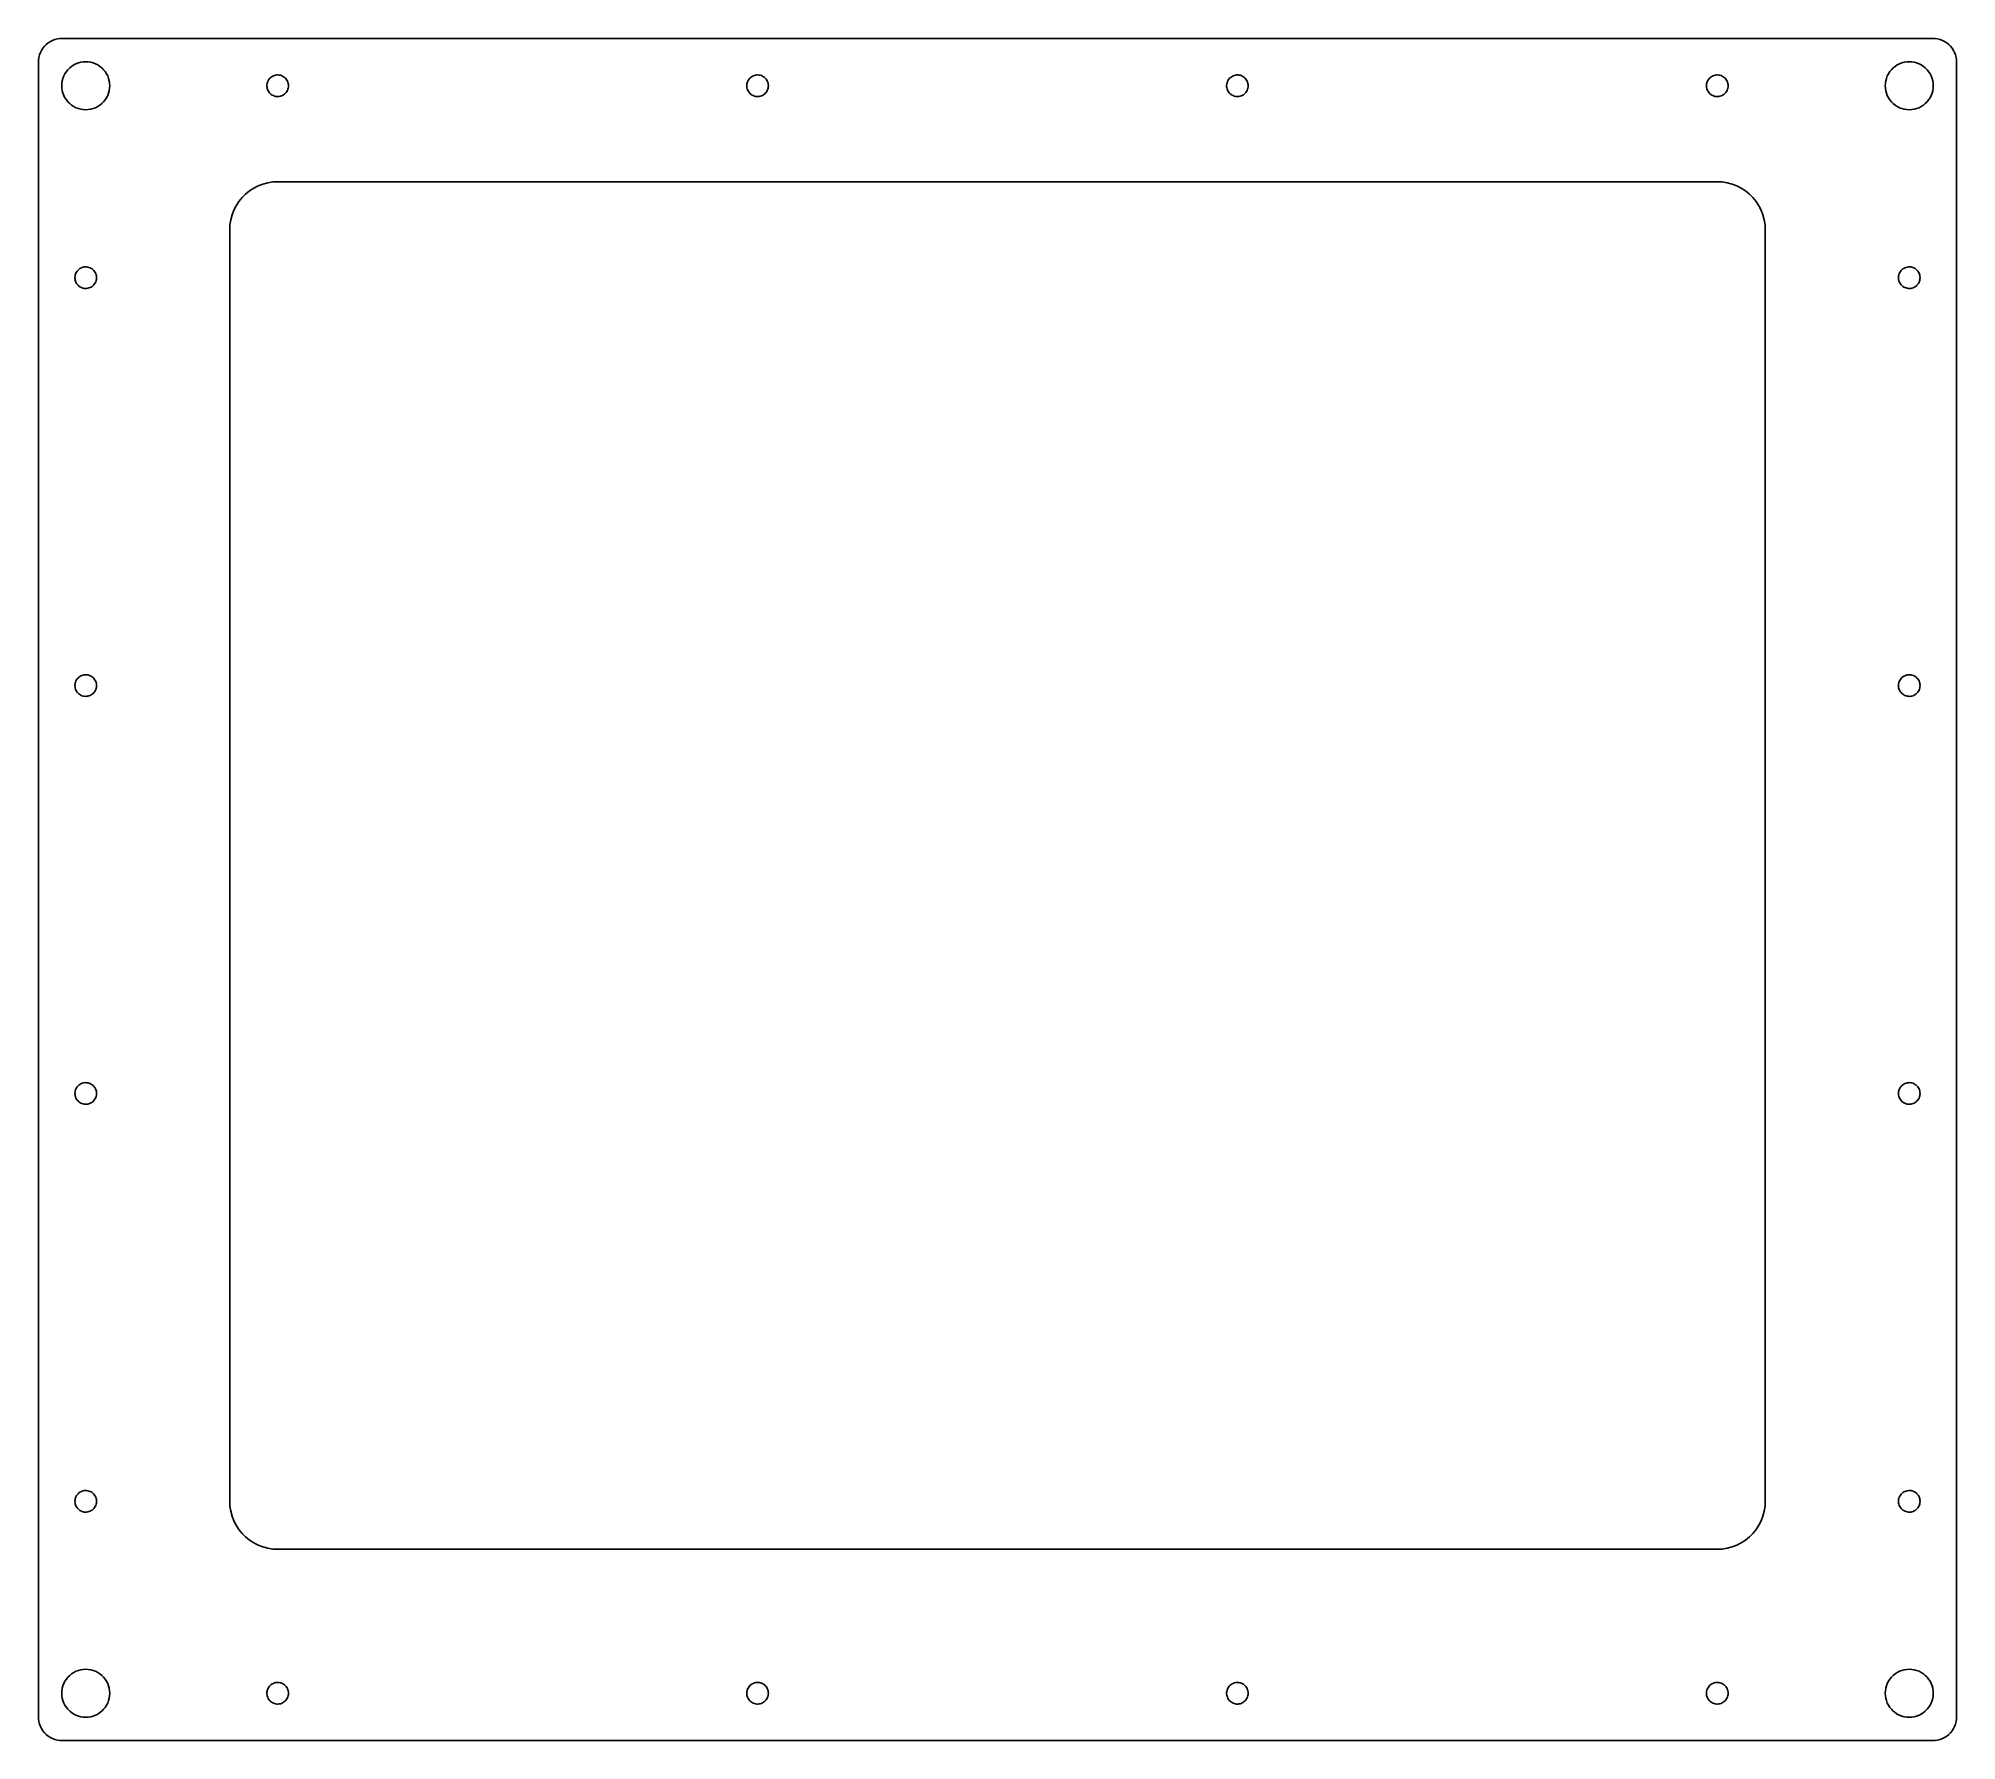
# Model space of a CAD drawing. Header units: metres. Extents: x -200 to 200, y -177 to 177.
import ezdxf

# ---------------------------------------------------------------- set-up
doc = ezdxf.new("R2010")
doc.units = ezdxf.units.M

msp = doc.modelspace()

# ---------------------------------------------------------------- linework, layer by layer
for p, q in [((-198.221, 176.091), (-198.591, 175.721)), ((-197.814, 176.42), (-198.221, 176.091)), ((-197.375, 176.705), (-197.814, 176.42)), ((-196.909, 176.943), (-197.375, 176.705)), ((-196.42, 177.13), (-196.909, 176.943)), ((-195.915, 177.266), (-196.42, 177.13)), ((-195.398, 177.348), (-195.915, 177.266)), ((-194.875, 177.375), (-195.398, 177.348)), ((194.875, 177.375), (-194.875, 177.375)), ((195.398, 177.348), (194.875, 177.375)), ((195.915, 177.266), (195.398, 177.348)), ((196.42, 177.13), (195.915, 177.266)), ((196.909, 176.943), (196.42, 177.13)), ((197.375, 176.705), (196.909, 176.943)), ((197.814, 176.42), (197.375, 176.705)), ((198.221, 176.091), (197.814, 176.42)), ((198.591, 175.721), (198.221, 176.091)), ((-199.848, 172.898), (-199.875, 172.375)), ((-199.875, 172.375), (-199.875, -172.375)), ((-199.766, 173.415), (-199.848, 172.898)), ((-199.63, 173.92), (-199.766, 173.415)), ((-199.443, 174.409), (-199.63, 173.92)), ((-199.205, 174.875), (-199.443, 174.409)), ((-198.92, 175.314), (-199.205, 174.875)), ((-198.591, 175.721), (-198.92, 175.314)), ((-192.5, 171.83), (-192.034, 172.068)), ((-192.034, 172.068), (-191.545, 172.255)), ((-191.545, 172.255), (-191.04, 172.391)), ((-191.04, 172.391), (-190.523, 172.473)), ((-190.523, 172.473), (-190, 172.5)), ((-190, 172.5), (-189.477, 172.473)), ((-189.477, 172.473), (-188.96, 172.391)), ((-188.96, 172.391), (-188.455, 172.255)), ((-188.455, 172.255), (-187.966, 172.068)), ((-187.966, 172.068), (-187.5, 171.83)), ((187.5, 171.83), (187.966, 172.068)), ((187.966, 172.068), (188.455, 172.255)), ((188.455, 172.255), (188.96, 172.391)), ((188.96, 172.391), (189.477, 172.473)), ((189.477, 172.473), (190, 172.5)), ((190, 172.5), (190.523, 172.473)), ((190.523, 172.473), (191.04, 172.391)), ((191.04, 172.391), (191.545, 172.255)), ((191.545, 172.255), (192.034, 172.068)), ((192.034, 172.068), (192.5, 171.83)), ((198.92, 175.314), (198.591, 175.721)), ((199.205, 174.875), (198.92, 175.314)), ((199.443, 174.409), (199.205, 174.875)), ((199.63, 173.92), (199.443, 174.409)), ((199.766, 173.415), (199.63, 173.92)), ((199.848, 172.898), (199.766, 173.415)), ((199.875, 172.375), (199.848, 172.898)), ((199.875, -172.375), (199.875, 172.375)), ((-195, 167.5), (-194.973, 168.023)), ((-194.973, 168.023), (-194.891, 168.54)), ((-194.891, 168.54), (-194.755, 169.045)), ((-194.755, 169.045), (-194.568, 169.534)), ((-194.568, 169.534), (-194.33, 170)), ((-194.33, 170), (-194.045, 170.439)), ((-194.045, 170.439), (-193.716, 170.846)), ((-193.716, 170.846), (-193.346, 171.216)), ((-193.346, 171.216), (-192.939, 171.545)), ((-192.939, 171.545), (-192.5, 171.83)), ((-187.5, 171.83), (-187.061, 171.545)), ((-187.061, 171.545), (-186.654, 171.216)), ((-186.654, 171.216), (-186.284, 170.846)), ((-186.284, 170.846), (-185.955, 170.439)), ((-185.955, 170.439), (-185.67, 170)), ((-185.67, 170), (-185.432, 169.534)), ((-185.432, 169.534), (-185.245, 169.045)), ((-185.245, 169.045), (-185.109, 168.54)), ((-185.109, 168.54), (-185.027, 168.023)), ((-185.027, 168.023), (-185, 167.5)), ((-152.219, 167.87), (-152.165, 168.112)), ((-152.165, 168.112), (-152.085, 168.347)), ((-152.085, 168.347), (-151.979, 168.571)), ((-151.979, 168.571), (-151.849, 168.782)), ((-151.849, 168.782), (-151.697, 168.978)), ((-151.697, 168.978), (-151.524, 169.155)), ((-151.524, 169.155), (-151.333, 169.313)), ((-151.333, 169.313), (-151.125, 169.449)), ((-151.125, 169.449), (-150.904, 169.56)), ((-150.904, 169.56), (-150.672, 169.647)), ((-150.672, 169.647), (-150.431, 169.708)), ((-150.431, 169.708), (-150.186, 169.742)), ((-150.186, 169.742), (-149.938, 169.749)), ((-149.938, 169.749), (-149.691, 169.729)), ((-149.691, 169.729), (-149.448, 169.681)), ((-149.448, 169.681), (-149.211, 169.607)), ((-149.211, 169.607), (-148.984, 169.508)), ((-148.984, 169.508), (-148.769, 169.384)), ((-148.769, 169.384), (-148.57, 169.237)), ((-148.57, 169.237), (-148.387, 169.069)), ((-148.387, 169.069), (-148.224, 168.882)), ((-148.224, 168.882), (-148.083, 168.678)), ((-148.083, 168.678), (-147.965, 168.46)), ((-147.965, 168.46), (-147.872, 168.231)), ((-147.872, 168.231), (-147.804, 167.992)), ((-147.804, 167.992), (-147.764, 167.748)), ((-52.2193, 167.87), (-52.1651, 168.112)), ((-52.1651, 168.112), (-52.0846, 168.347)), ((-52.0846, 168.347), (-51.9788, 168.571)), ((-51.9788, 168.571), (-51.849, 168.782)), ((-51.849, 168.782), (-51.6967, 168.978)), ((-51.6967, 168.978), (-51.5239, 169.155)), ((-51.5239, 169.155), (-51.3325, 169.313)), ((-51.3325, 169.313), (-51.125, 169.449)), ((-51.125, 169.449), (-50.9038, 169.56)), ((-50.9038, 169.56), (-50.6716, 169.647)), ((-50.6716, 169.647), (-50.4314, 169.708)), ((-50.4314, 169.708), (-50.1858, 169.742)), ((-50.1858, 169.742), (-49.938, 169.749)), ((-49.938, 169.749), (-49.6909, 169.729)), ((-49.6909, 169.729), (-49.4476, 169.681)), ((-49.4476, 169.681), (-49.2111, 169.607)), ((-49.2111, 169.607), (-48.984, 169.508)), ((-48.984, 169.508), (-48.7694, 169.384)), ((-48.7694, 169.384), (-48.5696, 169.237)), ((-48.5696, 169.237), (-48.3872, 169.069)), ((-48.3872, 169.069), (-48.2244, 168.882)), ((-48.2244, 168.882), (-48.0832, 168.678)), ((-48.0832, 168.678), (-47.9652, 168.46)), ((-47.9652, 168.46), (-47.8719, 168.231)), ((-47.8719, 168.231), (-47.8045, 167.992)), ((-47.8045, 167.992), (-47.7637, 167.748)), ((47.7807, 167.87), (47.8349, 168.112)), ((47.8349, 168.112), (47.9154, 168.347)), ((47.9154, 168.347), (48.0212, 168.571)), ((48.0212, 168.571), (48.151, 168.782)), ((48.151, 168.782), (48.3033, 168.978)), ((48.3033, 168.978), (48.4761, 169.155)), ((48.4761, 169.155), (48.6675, 169.313)), ((48.6675, 169.313), (48.875, 169.449)), ((48.875, 169.449), (49.0962, 169.56)), ((49.0962, 169.56), (49.3283, 169.647)), ((49.3283, 169.647), (49.5686, 169.708)), ((49.5686, 169.708), (49.8142, 169.742)), ((49.8142, 169.742), (50.062, 169.749)), ((50.062, 169.749), (50.309, 169.729)), ((50.309, 169.729), (50.5523, 169.681)), ((50.5523, 169.681), (50.7889, 169.607)), ((50.7889, 169.607), (51.0159, 169.508)), ((51.0159, 169.508), (51.2306, 169.384)), ((51.2306, 169.384), (51.4304, 169.237)), ((51.4304, 169.237), (51.6128, 169.069)), ((51.6128, 169.069), (51.7756, 168.882)), ((51.7756, 168.882), (51.9168, 168.678)), ((51.9168, 168.678), (52.0348, 168.46)), ((52.0348, 168.46), (52.1281, 168.231)), ((52.1281, 168.231), (52.1955, 167.992)), ((52.1955, 167.992), (52.2363, 167.748)), ((147.781, 167.87), (147.835, 168.112)), ((147.835, 168.112), (147.915, 168.347)), ((147.915, 168.347), (148.021, 168.571)), ((148.021, 168.571), (148.151, 168.782)), ((148.151, 168.782), (148.303, 168.978)), ((148.303, 168.978), (148.476, 169.155)), ((148.476, 169.155), (148.667, 169.313)), ((148.667, 169.313), (148.875, 169.449)), ((148.875, 169.449), (149.096, 169.56)), ((149.096, 169.56), (149.328, 169.647)), ((149.328, 169.647), (149.569, 169.708)), ((149.569, 169.708), (149.814, 169.742)), ((149.814, 169.742), (150.062, 169.749)), ((150.062, 169.749), (150.309, 169.729)), ((150.309, 169.729), (150.552, 169.681)), ((150.552, 169.681), (150.789, 169.607)), ((150.789, 169.607), (151.016, 169.508)), ((151.016, 169.508), (151.231, 169.384)), ((151.231, 169.384), (151.43, 169.237)), ((151.43, 169.237), (151.613, 169.069)), ((151.613, 169.069), (151.776, 168.882)), ((151.776, 168.882), (151.917, 168.678)), ((151.917, 168.678), (152.035, 168.46)), ((152.035, 168.46), (152.128, 168.231)), ((152.128, 168.231), (152.196, 167.992)), ((152.196, 167.992), (152.236, 167.748)), ((185, 167.5), (185.027, 168.023)), ((185.027, 168.023), (185.109, 168.54)), ((185.109, 168.54), (185.245, 169.045)), ((185.245, 169.045), (185.432, 169.534)), ((185.432, 169.534), (185.67, 170)), ((185.67, 170), (185.955, 170.439)), ((185.955, 170.439), (186.284, 170.846)), ((186.284, 170.846), (186.654, 171.216)), ((186.654, 171.216), (187.061, 171.545)), ((187.061, 171.545), (187.5, 171.83)), ((192.5, 171.83), (192.939, 171.545)), ((192.939, 171.545), (193.346, 171.216)), ((193.346, 171.216), (193.716, 170.846)), ((193.716, 170.846), (194.045, 170.439)), ((194.045, 170.439), (194.33, 170)), ((194.33, 170), (194.568, 169.534)), ((194.568, 169.534), (194.755, 169.045)), ((194.755, 169.045), (194.891, 168.54)), ((194.891, 168.54), (194.973, 168.023)), ((194.973, 168.023), (195, 167.5)), ((-194.973, 166.977), (-195, 167.5)), ((-194.891, 166.46), (-194.973, 166.977)), ((-194.755, 165.955), (-194.891, 166.46)), ((-194.568, 165.466), (-194.755, 165.955)), ((-194.33, 165), (-194.568, 165.466)), ((-194.045, 164.561), (-194.33, 165)), ((-193.716, 164.154), (-194.045, 164.561)), ((-193.346, 163.784), (-193.716, 164.154)), ((-186.284, 164.154), (-186.654, 163.784)), ((-185.955, 164.561), (-186.284, 164.154)), ((-185.67, 165), (-185.955, 164.561)), ((-185.432, 165.466), (-185.67, 165)), ((-185.245, 165.955), (-185.432, 165.466)), ((-185.109, 166.46), (-185.245, 165.955)), ((-185.027, 166.977), (-185.109, 166.46)), ((-185, 167.5), (-185.027, 166.977)), ((-152.247, 167.624), (-152.219, 167.87)), ((-152.247, 167.376), (-152.247, 167.624)), ((-152.219, 167.13), (-152.247, 167.376)), ((-152.165, 166.888), (-152.219, 167.13)), ((-152.085, 166.653), (-152.165, 166.888)), ((-151.979, 166.429), (-152.085, 166.653)), ((-151.849, 166.218), (-151.979, 166.429)), ((-151.697, 166.022), (-151.849, 166.218)), ((-151.524, 165.845), (-151.697, 166.022)), ((-151.333, 165.687), (-151.524, 165.845)), ((-151.125, 165.551), (-151.333, 165.687)), ((-150.904, 165.44), (-151.125, 165.551)), ((-150.672, 165.353), (-150.904, 165.44)), ((-150.431, 165.292), (-150.672, 165.353)), ((-150.186, 165.258), (-150.431, 165.292)), ((-149.938, 165.251), (-150.186, 165.258)), ((-149.691, 165.271), (-149.938, 165.251)), ((-149.448, 165.319), (-149.691, 165.271)), ((-149.211, 165.393), (-149.448, 165.319)), ((-148.984, 165.492), (-149.211, 165.393)), ((-148.769, 165.616), (-148.984, 165.492)), ((-148.57, 165.763), (-148.769, 165.616)), ((-148.387, 165.931), (-148.57, 165.763)), ((-148.224, 166.118), (-148.387, 165.931)), ((-148.083, 166.322), (-148.224, 166.118)), ((-147.965, 166.54), (-148.083, 166.322)), ((-147.872, 166.769), (-147.965, 166.54)), ((-147.804, 167.008), (-147.872, 166.769)), ((-147.764, 167.252), (-147.804, 167.008)), ((-147.764, 167.748), (-147.75, 167.5)), ((-147.75, 167.5), (-147.764, 167.252)), ((-52.2466, 167.624), (-52.2193, 167.87)), ((-52.2466, 167.376), (-52.2466, 167.624)), ((-52.2193, 167.13), (-52.2466, 167.376)), ((-52.1651, 166.888), (-52.2193, 167.13)), ((-52.0846, 166.653), (-52.1651, 166.888)), ((-51.9788, 166.429), (-52.0846, 166.653)), ((-51.849, 166.218), (-51.9788, 166.429)), ((-51.6967, 166.022), (-51.849, 166.218)), ((-51.5239, 165.845), (-51.6967, 166.022)), ((-51.3325, 165.687), (-51.5239, 165.845)), ((-51.125, 165.551), (-51.3325, 165.687)), ((-50.9038, 165.44), (-51.125, 165.551)), ((-50.6716, 165.353), (-50.9038, 165.44)), ((-50.4314, 165.292), (-50.6716, 165.353)), ((-50.1858, 165.258), (-50.4314, 165.292)), ((-49.938, 165.251), (-50.1858, 165.258)), ((-49.6909, 165.271), (-49.938, 165.251)), ((-49.4476, 165.319), (-49.6909, 165.271)), ((-49.2111, 165.393), (-49.4476, 165.319)), ((-48.984, 165.492), (-49.2111, 165.393)), ((-48.7694, 165.616), (-48.984, 165.492)), ((-48.5696, 165.763), (-48.7694, 165.616)), ((-48.3872, 165.931), (-48.5696, 165.763)), ((-48.2244, 166.118), (-48.3872, 165.931)), ((-48.0832, 166.322), (-48.2244, 166.118)), ((-47.9652, 166.54), (-48.0832, 166.322)), ((-47.8719, 166.769), (-47.9652, 166.54)), ((-47.8045, 167.008), (-47.8719, 166.769)), ((-47.7637, 167.252), (-47.8045, 167.008)), ((-47.7637, 167.748), (-47.75, 167.5)), ((-47.75, 167.5), (-47.7637, 167.252)), ((47.7534, 167.624), (47.7807, 167.87)), ((47.7534, 167.376), (47.7534, 167.624)), ((47.7807, 167.13), (47.7534, 167.376)), ((47.8349, 166.888), (47.7807, 167.13)), ((47.9154, 166.653), (47.8349, 166.888)), ((48.0212, 166.429), (47.9154, 166.653)), ((48.151, 166.218), (48.0212, 166.429)), ((48.3033, 166.022), (48.151, 166.218)), ((48.4761, 165.845), (48.3033, 166.022)), ((48.6675, 165.687), (48.4761, 165.845)), ((48.875, 165.551), (48.6675, 165.687)), ((49.0962, 165.44), (48.875, 165.551)), ((49.3283, 165.353), (49.0962, 165.44)), ((49.5686, 165.292), (49.3283, 165.353)), ((49.8142, 165.258), (49.5686, 165.292)), ((50.062, 165.251), (49.8142, 165.258)), ((50.309, 165.271), (50.062, 165.251)), ((50.5523, 165.319), (50.309, 165.271)), ((50.7889, 165.393), (50.5523, 165.319)), ((51.0159, 165.492), (50.7889, 165.393)), ((51.2306, 165.616), (51.0159, 165.492)), ((51.4304, 165.763), (51.2306, 165.616)), ((51.6128, 165.931), (51.4304, 165.763)), ((51.7756, 166.118), (51.6128, 165.931)), ((51.9168, 166.322), (51.7756, 166.118)), ((52.0348, 166.54), (51.9168, 166.322)), ((52.1281, 166.769), (52.0348, 166.54)), ((52.1955, 167.008), (52.1281, 166.769)), ((52.2363, 167.252), (52.1955, 167.008)), ((52.2363, 167.748), (52.25, 167.5)), ((52.25, 167.5), (52.2363, 167.252)), ((147.753, 167.624), (147.781, 167.87)), ((147.753, 167.376), (147.753, 167.624)), ((147.781, 167.13), (147.753, 167.376)), ((147.835, 166.888), (147.781, 167.13)), ((147.915, 166.653), (147.835, 166.888)), ((148.021, 166.429), (147.915, 166.653)), ((148.151, 166.218), (148.021, 166.429)), ((148.303, 166.022), (148.151, 166.218)), ((148.476, 165.845), (148.303, 166.022)), ((148.667, 165.687), (148.476, 165.845)), ((148.875, 165.551), (148.667, 165.687)), ((149.096, 165.44), (148.875, 165.551)), ((149.328, 165.353), (149.096, 165.44)), ((149.569, 165.292), (149.328, 165.353)), ((149.814, 165.258), (149.569, 165.292)), ((150.062, 165.251), (149.814, 165.258)), ((150.309, 165.271), (150.062, 165.251)), ((150.552, 165.319), (150.309, 165.271)), ((150.789, 165.393), (150.552, 165.319)), ((151.016, 165.492), (150.789, 165.393)), ((151.231, 165.616), (151.016, 165.492)), ((151.43, 165.763), (151.231, 165.616)), ((151.613, 165.931), (151.43, 165.763)), ((151.776, 166.118), (151.613, 165.931)), ((151.917, 166.322), (151.776, 166.118)), ((152.035, 166.54), (151.917, 166.322)), ((152.128, 166.769), (152.035, 166.54)), ((152.196, 167.008), (152.128, 166.769)), ((152.236, 167.252), (152.196, 167.008)), ((152.236, 167.748), (152.25, 167.5)), ((152.25, 167.5), (152.236, 167.252)), ((185.027, 166.977), (185, 167.5)), ((185.109, 166.46), (185.027, 166.977)), ((185.245, 165.955), (185.109, 166.46)), ((185.432, 165.466), (185.245, 165.955)), ((185.67, 165), (185.432, 165.466)), ((185.955, 164.561), (185.67, 165)), ((186.284, 164.154), (185.955, 164.561)), ((186.654, 163.784), (186.284, 164.154)), ((193.716, 164.154), (193.346, 163.784)), ((194.045, 164.561), (193.716, 164.154)), ((194.33, 165), (194.045, 164.561)), ((194.568, 165.466), (194.33, 165)), ((194.755, 165.955), (194.568, 165.466)), ((194.891, 166.46), (194.755, 165.955)), ((194.973, 166.977), (194.891, 166.46)), ((195, 167.5), (194.973, 166.977)), ((-192.939, 163.455), (-193.346, 163.784)), ((-192.5, 163.17), (-192.939, 163.455)), ((-192.034, 162.932), (-192.5, 163.17)), ((-191.545, 162.745), (-192.034, 162.932)), ((-191.04, 162.609), (-191.545, 162.745)), ((-190.523, 162.527), (-191.04, 162.609)), ((-190, 162.5), (-190.523, 162.527)), ((-189.477, 162.527), (-190, 162.5)), ((-188.96, 162.609), (-189.477, 162.527)), ((-188.455, 162.745), (-188.96, 162.609)), ((-187.966, 162.932), (-188.455, 162.745)), ((-187.5, 163.17), (-187.966, 162.932)), ((-187.061, 163.455), (-187.5, 163.17)), ((-186.654, 163.784), (-187.061, 163.455)), ((187.061, 163.455), (186.654, 163.784)), ((187.5, 163.17), (187.061, 163.455)), ((187.966, 162.932), (187.5, 163.17)), ((188.455, 162.745), (187.966, 162.932)), ((188.96, 162.609), (188.455, 162.745)), ((189.477, 162.527), (188.96, 162.609)), ((190, 162.5), (189.477, 162.527)), ((190.523, 162.527), (190, 162.5)), ((191.04, 162.609), (190.523, 162.527)), ((191.545, 162.745), (191.04, 162.609)), ((192.034, 162.932), (191.545, 162.745)), ((192.5, 163.17), (192.034, 162.932)), ((192.939, 163.455), (192.5, 163.17)), ((193.346, 163.784), (192.939, 163.455)), ((-158.09, 143.378), (-157.431, 144.191)), ((-157.431, 144.191), (-156.691, 144.931)), ((-156.691, 144.931), (-155.878, 145.59)), ((-155.878, 145.59), (-155, 146.16)), ((-155, 146.16), (-154.067, 146.635)), ((-154.067, 146.635), (-153.09, 147.011)), ((-153.09, 147.011), (-152.079, 147.281)), ((-152.079, 147.281), (-151.045, 147.445)), ((-151.045, 147.445), (-150, 147.5)), ((-150, 147.5), (150, 147.5)), ((150, 147.5), (151.045, 147.445)), ((151.045, 147.445), (152.079, 147.281)), ((152.079, 147.281), (153.09, 147.011)), ((153.09, 147.011), (154.067, 146.635)), ((154.067, 146.635), (155, 146.16)), ((155, 146.16), (155.878, 145.59)), ((155.878, 145.59), (156.691, 144.931)), ((156.691, 144.931), (157.431, 144.191)), ((157.431, 144.191), (158.09, 143.378)), ((-159.781, 139.579), (-159.511, 140.59)), ((-159.511, 140.59), (-159.135, 141.567)), ((-159.135, 141.567), (-158.66, 142.5)), ((-158.66, 142.5), (-158.09, 143.378)), ((158.09, 143.378), (158.66, 142.5)), ((158.66, 142.5), (159.135, 141.567)), ((159.135, 141.567), (159.511, 140.59)), ((159.511, 140.59), (159.781, 139.579)), ((-160, 137.5), (-159.945, 138.545)), ((-160, -127.5), (-160, 137.5)), ((-159.945, 138.545), (-159.781, 139.579)), ((159.781, 139.579), (159.945, 138.545)), ((159.945, 138.545), (160, 137.5)), ((160, 137.5), (160, -127.5)), ((-192.236, 127.748), (-192.196, 127.992)), ((-192.196, 127.992), (-192.128, 128.231)), ((-192.128, 128.231), (-192.035, 128.46)), ((-192.035, 128.46), (-191.917, 128.678)), ((-191.917, 128.678), (-191.776, 128.882)), ((-191.776, 128.882), (-191.613, 129.069)), ((-191.613, 129.069), (-191.43, 129.237)), ((-191.43, 129.237), (-191.231, 129.384)), ((-191.231, 129.384), (-191.016, 129.508)), ((-191.016, 129.508), (-190.789, 129.607)), ((-190.789, 129.607), (-190.552, 129.681)), ((-190.552, 129.681), (-190.309, 129.729)), ((-190.309, 129.729), (-190.062, 129.749)), ((-190.062, 129.749), (-189.814, 129.742)), ((-189.814, 129.742), (-189.569, 129.708)), ((-189.569, 129.708), (-189.328, 129.647)), ((-189.328, 129.647), (-189.096, 129.56)), ((-189.096, 129.56), (-188.875, 129.449)), ((-188.875, 129.449), (-188.667, 129.313)), ((-188.667, 129.313), (-188.476, 129.155)), ((-188.476, 129.155), (-188.303, 128.978)), ((-188.303, 128.978), (-188.151, 128.782)), ((-188.151, 128.782), (-188.021, 128.571)), ((-188.021, 128.571), (-187.915, 128.347)), ((-187.915, 128.347), (-187.835, 128.112)), ((-187.835, 128.112), (-187.781, 127.87)), ((187.781, 127.87), (187.835, 128.112)), ((187.835, 128.112), (187.915, 128.347)), ((187.915, 128.347), (188.021, 128.571)), ((188.021, 128.571), (188.151, 128.782)), ((188.151, 128.782), (188.303, 128.978)), ((188.303, 128.978), (188.476, 129.155)), ((188.476, 129.155), (188.667, 129.313)), ((188.667, 129.313), (188.875, 129.449)), ((188.875, 129.449), (189.096, 129.56)), ((189.096, 129.56), (189.328, 129.647)), ((189.328, 129.647), (189.569, 129.708)), ((189.569, 129.708), (189.814, 129.742)), ((189.814, 129.742), (190.062, 129.749)), ((190.062, 129.749), (190.309, 129.729)), ((190.309, 129.729), (190.552, 129.681)), ((190.552, 129.681), (190.789, 129.607)), ((190.789, 129.607), (191.016, 129.508)), ((191.016, 129.508), (191.231, 129.384)), ((191.231, 129.384), (191.43, 129.237)), ((191.43, 129.237), (191.613, 129.069)), ((191.613, 129.069), (191.776, 128.882)), ((191.776, 128.882), (191.917, 128.678)), ((191.917, 128.678), (192.035, 128.46)), ((192.035, 128.46), (192.128, 128.231)), ((192.128, 128.231), (192.196, 127.992)), ((192.196, 127.992), (192.236, 127.748)), ((-192.25, 127.5), (-192.236, 127.748)), ((-192.236, 127.252), (-192.25, 127.5)), ((-192.196, 127.008), (-192.236, 127.252)), ((-192.128, 126.769), (-192.196, 127.008)), ((-192.035, 126.54), (-192.128, 126.769)), ((-191.917, 126.322), (-192.035, 126.54)), ((-191.776, 126.118), (-191.917, 126.322)), ((-191.613, 125.931), (-191.776, 126.118)), ((-191.43, 125.763), (-191.613, 125.931)), ((-191.231, 125.616), (-191.43, 125.763)), ((-191.016, 125.492), (-191.231, 125.616)), ((-190.789, 125.393), (-191.016, 125.492)), ((-190.552, 125.319), (-190.789, 125.393)), ((-190.309, 125.271), (-190.552, 125.319)), ((-190.062, 125.251), (-190.309, 125.271)), ((-189.814, 125.258), (-190.062, 125.251)), ((-189.569, 125.292), (-189.814, 125.258)), ((-189.328, 125.353), (-189.569, 125.292)), ((-189.096, 125.439), (-189.328, 125.353)), ((-188.875, 125.551), (-189.096, 125.439)), ((-188.667, 125.687), (-188.875, 125.551)), ((-188.476, 125.845), (-188.667, 125.687)), ((-188.303, 126.022), (-188.476, 125.845)), ((-188.151, 126.218), (-188.303, 126.022)), ((-188.021, 126.429), (-188.151, 126.218)), ((-187.915, 126.653), (-188.021, 126.429)), ((-187.835, 126.888), (-187.915, 126.653)), ((-187.781, 127.13), (-187.835, 126.888)), ((-187.781, 127.87), (-187.753, 127.624)), ((-187.753, 127.376), (-187.781, 127.13)), ((-187.753, 127.624), (-187.753, 127.376)), ((187.753, 127.624), (187.781, 127.87)), ((187.753, 127.376), (187.753, 127.624)), ((187.781, 127.13), (187.753, 127.376)), ((187.835, 126.888), (187.781, 127.13)), ((187.915, 126.653), (187.835, 126.888)), ((188.021, 126.429), (187.915, 126.653)), ((188.151, 126.218), (188.021, 126.429)), ((188.303, 126.022), (188.151, 126.218)), ((188.476, 125.845), (188.303, 126.022)), ((188.667, 125.687), (188.476, 125.845)), ((188.875, 125.551), (188.667, 125.687)), ((189.096, 125.439), (188.875, 125.551)), ((189.328, 125.353), (189.096, 125.439)), ((189.569, 125.292), (189.328, 125.353)), ((189.814, 125.258), (189.569, 125.292)), ((190.062, 125.251), (189.814, 125.258)), ((190.309, 125.271), (190.062, 125.251)), ((190.552, 125.319), (190.309, 125.271)), ((190.789, 125.393), (190.552, 125.319)), ((191.016, 125.492), (190.789, 125.393)), ((191.231, 125.616), (191.016, 125.492)), ((191.43, 125.763), (191.231, 125.616)), ((191.613, 125.931), (191.43, 125.763)), ((191.776, 126.118), (191.613, 125.931)), ((191.917, 126.322), (191.776, 126.118)), ((192.035, 126.54), (191.917, 126.322)), ((192.128, 126.769), (192.035, 126.54)), ((192.196, 127.008), (192.128, 126.769)), ((192.236, 127.252), (192.196, 127.008)), ((192.236, 127.748), (192.25, 127.5)), ((192.25, 127.5), (192.236, 127.252)), ((-191.776, 43.882), (-191.613, 44.0689)), ((-191.613, 44.0689), (-191.43, 44.2368)), ((-191.43, 44.2368), (-191.231, 44.3836)), ((-191.231, 44.3836), (-191.016, 44.5076)), ((-191.016, 44.5076), (-190.789, 44.6071)), ((-190.789, 44.6071), (-190.552, 44.6812)), ((-190.552, 44.6812), (-190.309, 44.7287)), ((-190.309, 44.7287), (-190.062, 44.7491)), ((-190.062, 44.7491), (-189.814, 44.7423)), ((-189.814, 44.7423), (-189.569, 44.7083)), ((-189.569, 44.7083), (-189.328, 44.6474)), ((-189.328, 44.6474), (-189.096, 44.5605)), ((-189.096, 44.5605), (-188.875, 44.4485)), ((-188.875, 44.4485), (-188.667, 44.313)), ((-188.667, 44.313), (-188.476, 44.1554)), ((-188.476, 44.1554), (-188.303, 43.9777)), ((-188.303, 43.9777), (-188.151, 43.7821)), ((188.151, 43.7821), (188.303, 43.9777)), ((188.303, 43.9777), (188.476, 44.1554)), ((188.476, 44.1554), (188.667, 44.313)), ((188.667, 44.313), (188.875, 44.4485)), ((188.875, 44.4485), (189.096, 44.5605)), ((189.096, 44.5605), (189.328, 44.6474)), ((189.328, 44.6474), (189.569, 44.7083)), ((189.569, 44.7083), (189.814, 44.7423)), ((189.814, 44.7423), (190.062, 44.7491)), ((190.062, 44.7491), (190.309, 44.7287)), ((190.309, 44.7287), (190.552, 44.6812)), ((190.552, 44.6812), (190.789, 44.6071)), ((190.789, 44.6071), (191.016, 44.5076)), ((191.016, 44.5076), (191.231, 44.3836)), ((191.231, 44.3836), (191.43, 44.2368)), ((191.43, 44.2368), (191.613, 44.0689)), ((191.613, 44.0689), (191.776, 43.882)), ((-192.25, 42.5), (-192.236, 42.7475)), ((-192.236, 42.2525), (-192.25, 42.5)), ((-192.236, 42.7475), (-192.196, 42.992)), ((-192.196, 42.008), (-192.236, 42.2525)), ((-192.196, 42.992), (-192.128, 43.2306)), ((-192.128, 41.7694), (-192.196, 42.008)), ((-192.128, 43.2306), (-192.035, 43.4602)), ((-192.035, 41.5397), (-192.128, 41.7694)), ((-192.035, 43.4602), (-191.917, 43.6783)), ((-191.917, 41.3217), (-192.035, 41.5397)), ((-191.917, 43.6783), (-191.776, 43.882)), ((-191.776, 41.118), (-191.917, 41.3217)), ((-191.613, 40.9311), (-191.776, 41.118)), ((-191.43, 40.7632), (-191.613, 40.9311)), ((-191.231, 40.6164), (-191.43, 40.7632)), ((-191.016, 40.4924), (-191.231, 40.6164)), ((-190.789, 40.3928), (-191.016, 40.4924)), ((-190.552, 40.3188), (-190.789, 40.3928)), ((-190.309, 40.2713), (-190.552, 40.3188)), ((-190.062, 40.2509), (-190.309, 40.2713)), ((-189.814, 40.2577), (-190.062, 40.2509)), ((-189.569, 40.2917), (-189.814, 40.2577)), ((-189.328, 40.3526), (-189.569, 40.2917)), ((-189.096, 40.4395), (-189.328, 40.3526)), ((-188.875, 40.5514), (-189.096, 40.4395)), ((-188.667, 40.687), (-188.875, 40.5514)), ((-188.476, 40.8446), (-188.667, 40.687)), ((-188.303, 41.0223), (-188.476, 40.8446)), ((-188.151, 41.2179), (-188.303, 41.0223)), ((-188.151, 43.7821), (-188.021, 43.5709)), ((-188.021, 41.4291), (-188.151, 41.2179)), ((-188.021, 43.5709), (-187.915, 43.3467)), ((-187.915, 41.6533), (-188.021, 41.4291)), ((-187.915, 43.3467), (-187.835, 43.1122)), ((-187.835, 41.8878), (-187.915, 41.6533)), ((-187.835, 43.1122), (-187.781, 42.8703)), ((-187.781, 42.1297), (-187.835, 41.8878)), ((-187.781, 42.8703), (-187.753, 42.6239)), ((-187.753, 42.3761), (-187.781, 42.1297)), ((-187.753, 42.6239), (-187.753, 42.3761)), ((187.753, 42.6239), (187.781, 42.8703)), ((187.753, 42.3761), (187.753, 42.6239)), ((187.781, 42.1297), (187.753, 42.3761)), ((187.781, 42.8703), (187.835, 43.1122)), ((187.835, 41.8878), (187.781, 42.1297)), ((187.835, 43.1122), (187.915, 43.3467)), ((187.915, 41.6533), (187.835, 41.8878)), ((187.915, 43.3467), (188.021, 43.5709)), ((188.021, 41.4291), (187.915, 41.6533)), ((188.021, 43.5709), (188.151, 43.7821)), ((188.151, 41.2179), (188.021, 41.4291)), ((188.303, 41.0223), (188.151, 41.2179)), ((188.476, 40.8446), (188.303, 41.0223)), ((188.667, 40.687), (188.476, 40.8446)), ((188.875, 40.5514), (188.667, 40.687)), ((189.096, 40.4395), (188.875, 40.5514)), ((189.328, 40.3526), (189.096, 40.4395)), ((189.569, 40.2917), (189.328, 40.3526)), ((189.814, 40.2577), (189.569, 40.2917)), ((190.062, 40.2509), (189.814, 40.2577)), ((190.309, 40.2713), (190.062, 40.2509)), ((190.552, 40.3188), (190.309, 40.2713)), ((190.789, 40.3928), (190.552, 40.3188)), ((191.016, 40.4924), (190.789, 40.3928)), ((191.231, 40.6164), (191.016, 40.4924)), ((191.43, 40.7632), (191.231, 40.6164)), ((191.613, 40.9311), (191.43, 40.7632)), ((191.776, 41.118), (191.613, 40.9311)), ((191.776, 43.882), (191.917, 43.6783)), ((191.917, 41.3217), (191.776, 41.118)), ((191.917, 43.6783), (192.035, 43.4602)), ((192.035, 41.5397), (191.917, 41.3217)), ((192.035, 43.4602), (192.128, 43.2306)), ((192.128, 41.7694), (192.035, 41.5397)), ((192.128, 43.2306), (192.196, 42.992)), ((192.196, 42.008), (192.128, 41.7694)), ((192.196, 42.992), (192.236, 42.7475)), ((192.236, 42.2525), (192.196, 42.008)), ((192.236, 42.7475), (192.25, 42.5)), ((192.25, 42.5), (192.236, 42.2525)), ((-192.25, -42.5), (-192.236, -42.2525)), ((-192.236, -42.7475), (-192.25, -42.5)), ((-192.236, -42.2525), (-192.196, -42.008)), ((-192.196, -42.992), (-192.236, -42.7475)), ((-192.196, -42.008), (-192.128, -41.7694)), ((-192.128, -43.2306), (-192.196, -42.992)), ((-192.128, -41.7694), (-192.035, -41.5397)), ((-192.035, -43.4602), (-192.128, -43.2306)), ((-192.035, -41.5397), (-191.917, -41.3217)), ((-191.917, -43.6783), (-192.035, -43.4602)), ((-191.917, -41.3217), (-191.776, -41.118)), ((-191.776, -43.882), (-191.917, -43.6783)), ((-191.776, -41.118), (-191.613, -40.9311)), ((-191.613, -44.0689), (-191.776, -43.882)), ((-191.613, -40.9311), (-191.43, -40.7632)), ((-191.43, -40.7632), (-191.231, -40.6164)), ((-191.231, -40.6164), (-191.016, -40.4924)), ((-191.016, -40.4924), (-190.789, -40.3928)), ((-190.789, -40.3928), (-190.552, -40.3188)), ((-190.552, -40.3188), (-190.309, -40.2713)), ((-190.309, -40.2713), (-190.062, -40.2509)), ((-190.062, -40.2509), (-189.814, -40.2577)), ((-189.814, -40.2577), (-189.569, -40.2917)), ((-189.569, -40.2917), (-189.328, -40.3526)), ((-189.328, -40.3526), (-189.096, -40.4395)), ((-189.096, -40.4395), (-188.875, -40.5514)), ((-188.875, -40.5514), (-188.667, -40.687)), ((-188.667, -40.687), (-188.476, -40.8446)), ((-188.476, -40.8446), (-188.303, -41.0223)), ((-188.303, -41.0223), (-188.151, -41.2179)), ((-188.151, -43.7821), (-188.303, -43.9777)), ((-188.151, -41.2179), (-188.021, -41.4291)), ((-188.021, -43.5709), (-188.151, -43.7821)), ((-188.021, -41.4291), (-187.915, -41.6533)), ((-187.915, -43.3467), (-188.021, -43.5709)), ((-187.915, -41.6533), (-187.835, -41.8878)), ((-187.835, -43.1122), (-187.915, -43.3467)), ((-187.835, -41.8878), (-187.781, -42.1297)), ((-187.781, -42.8703), (-187.835, -43.1122)), ((-187.781, -42.1297), (-187.753, -42.3761)), ((-187.753, -42.6239), (-187.781, -42.8703)), ((-187.753, -42.3761), (-187.753, -42.6239)), ((187.753, -42.3761), (187.781, -42.1297)), ((187.753, -42.6239), (187.753, -42.3761)), ((187.781, -42.8703), (187.753, -42.6239)), ((187.781, -42.1297), (187.835, -41.8878)), ((187.835, -43.1122), (187.781, -42.8703)), ((187.835, -41.8878), (187.915, -41.6533)), ((187.915, -43.3467), (187.835, -43.1122)), ((187.915, -41.6533), (188.021, -41.4291)), ((188.021, -43.5709), (187.915, -43.3467)), ((188.021, -41.4291), (188.151, -41.2179)), ((188.151, -43.7821), (188.021, -43.5709)), ((188.151, -41.2179), (188.303, -41.0223)), ((188.303, -43.9777), (188.151, -43.7821)), ((188.303, -41.0223), (188.476, -40.8446)), ((188.476, -40.8446), (188.667, -40.687)), ((188.667, -40.687), (188.875, -40.5514)), ((188.875, -40.5514), (189.096, -40.4395)), ((189.096, -40.4395), (189.328, -40.3526)), ((189.328, -40.3526), (189.569, -40.2917)), ((189.569, -40.2917), (189.814, -40.2577)), ((189.814, -40.2577), (190.062, -40.2509)), ((190.062, -40.2509), (190.309, -40.2713)), ((190.309, -40.2713), (190.552, -40.3188)), ((190.552, -40.3188), (190.789, -40.3928)), ((190.789, -40.3928), (191.016, -40.4924)), ((191.016, -40.4924), (191.231, -40.6164)), ((191.231, -40.6164), (191.43, -40.7632)), ((191.43, -40.7632), (191.613, -40.9311)), ((191.613, -40.9311), (191.776, -41.118)), ((191.776, -43.882), (191.613, -44.0689)), ((191.776, -41.118), (191.917, -41.3217)), ((191.917, -43.6783), (191.776, -43.882)), ((191.917, -41.3217), (192.035, -41.5397)), ((192.035, -43.4602), (191.917, -43.6783)), ((192.035, -41.5397), (192.128, -41.7694)), ((192.128, -43.2306), (192.035, -43.4602)), ((192.128, -41.7694), (192.196, -42.008)), ((192.196, -42.992), (192.128, -43.2306)), ((192.196, -42.008), (192.236, -42.2525)), ((192.236, -42.7475), (192.196, -42.992)), ((192.236, -42.2525), (192.25, -42.5)), ((192.25, -42.5), (192.236, -42.7475)), ((-191.43, -44.2368), (-191.613, -44.0689)), ((-191.231, -44.3836), (-191.43, -44.2368)), ((-191.016, -44.5076), (-191.231, -44.3836)), ((-190.789, -44.6071), (-191.016, -44.5076)), ((-190.552, -44.6812), (-190.789, -44.6071)), ((-190.309, -44.7287), (-190.552, -44.6812)), ((-190.062, -44.7491), (-190.309, -44.7287)), ((-189.814, -44.7423), (-190.062, -44.7491)), ((-189.569, -44.7083), (-189.814, -44.7423)), ((-189.328, -44.6474), (-189.569, -44.7083)), ((-189.096, -44.5605), (-189.328, -44.6474)), ((-188.875, -44.4485), (-189.096, -44.5605)), ((-188.667, -44.313), (-188.875, -44.4485)), ((-188.476, -44.1554), (-188.667, -44.313)), ((-188.303, -43.9777), (-188.476, -44.1554)), ((188.476, -44.1554), (188.303, -43.9777)), ((188.667, -44.313), (188.476, -44.1554)), ((188.875, -44.4485), (188.667, -44.313)), ((189.096, -44.5605), (188.875, -44.4485)), ((189.328, -44.6474), (189.096, -44.5605)), ((189.569, -44.7083), (189.328, -44.6474)), ((189.814, -44.7423), (189.569, -44.7083)), ((190.062, -44.7491), (189.814, -44.7423)), ((190.309, -44.7287), (190.062, -44.7491)), ((190.552, -44.6812), (190.309, -44.7287)), ((190.789, -44.6071), (190.552, -44.6812)), ((191.016, -44.5076), (190.789, -44.6071)), ((191.231, -44.3836), (191.016, -44.5076)), ((191.43, -44.2368), (191.231, -44.3836)), ((191.613, -44.0689), (191.43, -44.2368)), ((-192.25, -127.5), (-192.236, -127.252)), ((-192.236, -127.748), (-192.25, -127.5)), ((-192.236, -127.252), (-192.196, -127.008)), ((-192.196, -127.992), (-192.236, -127.748)), ((-192.196, -127.008), (-192.128, -126.769)), ((-192.128, -126.769), (-192.035, -126.54)), ((-192.035, -126.54), (-191.917, -126.322)), ((-191.917, -126.322), (-191.776, -126.118)), ((-191.776, -126.118), (-191.613, -125.931)), ((-191.613, -125.931), (-191.43, -125.763)), ((-191.43, -125.763), (-191.231, -125.616)), ((-191.231, -125.616), (-191.016, -125.492)), ((-191.016, -125.492), (-190.789, -125.393)), ((-190.789, -125.393), (-190.552, -125.319)), ((-190.552, -125.319), (-190.309, -125.271)), ((-190.309, -125.271), (-190.062, -125.251)), ((-190.062, -125.251), (-189.814, -125.258)), ((-189.814, -125.258), (-189.569, -125.292)), ((-189.569, -125.292), (-189.328, -125.353)), ((-189.328, -125.353), (-189.096, -125.439)), ((-189.096, -125.439), (-188.875, -125.551)), ((-188.875, -125.551), (-188.667, -125.687)), ((-188.667, -125.687), (-188.476, -125.845)), ((-188.476, -125.845), (-188.303, -126.022)), ((-188.303, -126.022), (-188.151, -126.218)), ((-188.151, -126.218), (-188.021, -126.429)), ((-188.021, -126.429), (-187.915, -126.653)), ((-187.915, -126.653), (-187.835, -126.888)), ((-187.835, -126.888), (-187.781, -127.13)), ((-187.781, -127.87), (-187.835, -128.112)), ((-187.781, -127.13), (-187.753, -127.376)), ((-187.753, -127.624), (-187.781, -127.87)), ((-187.753, -127.376), (-187.753, -127.624)), ((-159.945, -128.545), (-160, -127.5)), ((160, -127.5), (159.945, -128.545)), ((187.753, -127.376), (187.781, -127.13)), ((187.753, -127.624), (187.753, -127.376)), ((187.781, -127.87), (187.753, -127.624)), ((187.781, -127.13), (187.835, -126.888)), ((187.835, -128.112), (187.781, -127.87)), ((187.835, -126.888), (187.915, -126.653)), ((187.915, -126.653), (188.021, -126.429)), ((188.021, -126.429), (188.151, -126.218)), ((188.151, -126.218), (188.303, -126.022)), ((188.303, -126.022), (188.476, -125.845)), ((188.476, -125.845), (188.667, -125.687)), ((188.667, -125.687), (188.875, -125.551)), ((188.875, -125.551), (189.096, -125.439)), ((189.096, -125.439), (189.328, -125.353)), ((189.328, -125.353), (189.569, -125.292)), ((189.569, -125.292), (189.814, -125.258)), ((189.814, -125.258), (190.062, -125.251)), ((190.062, -125.251), (190.309, -125.271)), ((190.309, -125.271), (190.552, -125.319)), ((190.552, -125.319), (190.789, -125.393)), ((190.789, -125.393), (191.016, -125.492)), ((191.016, -125.492), (191.231, -125.616)), ((191.231, -125.616), (191.43, -125.763)), ((191.43, -125.763), (191.613, -125.931)), ((191.613, -125.931), (191.776, -126.118)), ((191.776, -126.118), (191.917, -126.322)), ((191.917, -126.322), (192.035, -126.54)), ((192.035, -126.54), (192.128, -126.769)), ((192.128, -126.769), (192.196, -127.008)), ((192.196, -127.008), (192.236, -127.252)), ((192.236, -127.748), (192.196, -127.992)), ((192.236, -127.252), (192.25, -127.5)), ((192.25, -127.5), (192.236, -127.748)), ((-192.128, -128.231), (-192.196, -127.992)), ((-192.035, -128.46), (-192.128, -128.231)), ((-191.917, -128.678), (-192.035, -128.46)), ((-191.776, -128.882), (-191.917, -128.678)), ((-191.613, -129.069), (-191.776, -128.882)), ((-191.43, -129.237), (-191.613, -129.069)), ((-191.231, -129.384), (-191.43, -129.237)), ((-191.016, -129.508), (-191.231, -129.384)), ((-190.789, -129.607), (-191.016, -129.508)), ((-190.552, -129.681), (-190.789, -129.607)), ((-190.309, -129.729), (-190.552, -129.681)), ((-190.062, -129.749), (-190.309, -129.729)), ((-189.814, -129.742), (-190.062, -129.749)), ((-189.569, -129.708), (-189.814, -129.742)), ((-189.328, -129.647), (-189.569, -129.708)), ((-189.096, -129.56), (-189.328, -129.647)), ((-188.875, -129.449), (-189.096, -129.56)), ((-188.667, -129.313), (-188.875, -129.449)), ((-188.476, -129.155), (-188.667, -129.313)), ((-188.303, -128.978), (-188.476, -129.155)), ((-188.151, -128.782), (-188.303, -128.978)), ((-188.021, -128.571), (-188.151, -128.782)), ((-187.915, -128.347), (-188.021, -128.571)), ((-187.835, -128.112), (-187.915, -128.347)), ((-159.781, -129.579), (-159.945, -128.545)), ((-159.511, -130.59), (-159.781, -129.579)), ((-159.135, -131.567), (-159.511, -130.59)), ((-158.66, -132.5), (-159.135, -131.567)), ((159.135, -131.567), (158.66, -132.5)), ((159.511, -130.59), (159.135, -131.567)), ((159.781, -129.579), (159.511, -130.59)), ((159.945, -128.545), (159.781, -129.579)), ((187.915, -128.347), (187.835, -128.112)), ((188.021, -128.571), (187.915, -128.347)), ((188.151, -128.782), (188.021, -128.571)), ((188.303, -128.978), (188.151, -128.782)), ((188.476, -129.155), (188.303, -128.978)), ((188.667, -129.313), (188.476, -129.155)), ((188.875, -129.449), (188.667, -129.313)), ((189.096, -129.56), (188.875, -129.449)), ((189.328, -129.647), (189.096, -129.56)), ((189.569, -129.708), (189.328, -129.647)), ((189.814, -129.742), (189.569, -129.708)), ((190.062, -129.749), (189.814, -129.742)), ((190.309, -129.729), (190.062, -129.749)), ((190.552, -129.681), (190.309, -129.729)), ((190.789, -129.607), (190.552, -129.681)), ((191.016, -129.508), (190.789, -129.607)), ((191.231, -129.384), (191.016, -129.508)), ((191.43, -129.237), (191.231, -129.384)), ((191.613, -129.069), (191.43, -129.237)), ((191.776, -128.882), (191.613, -129.069)), ((191.917, -128.678), (191.776, -128.882)), ((192.035, -128.46), (191.917, -128.678)), ((192.128, -128.231), (192.035, -128.46)), ((192.196, -127.992), (192.128, -128.231)), ((-158.09, -133.378), (-158.66, -132.5)), ((-157.431, -134.191), (-158.09, -133.378)), ((-156.691, -134.931), (-157.431, -134.191)), ((-155.878, -135.59), (-156.691, -134.931)), ((-155, -136.16), (-155.878, -135.59)), ((155.878, -135.59), (155, -136.16)), ((156.691, -134.931), (155.878, -135.59)), ((157.431, -134.191), (156.691, -134.931)), ((158.09, -133.378), (157.431, -134.191)), ((158.66, -132.5), (158.09, -133.378)), ((-154.067, -136.635), (-155, -136.16)), ((-153.09, -137.011), (-154.067, -136.635)), ((-152.079, -137.281), (-153.09, -137.011)), ((-151.045, -137.445), (-152.079, -137.281)), ((-150, -137.5), (-151.045, -137.445)), ((150, -137.5), (-150, -137.5)), ((151.045, -137.445), (150, -137.5)), ((152.079, -137.281), (151.045, -137.445)), ((153.09, -137.011), (152.079, -137.281)), ((154.067, -136.635), (153.09, -137.011)), ((155, -136.16), (154.067, -136.635)), ((-193.716, -164.154), (-193.346, -163.784)), ((-193.346, -163.784), (-192.939, -163.455)), ((-192.939, -163.455), (-192.5, -163.17)), ((-192.5, -163.17), (-192.034, -162.932)), ((-192.034, -162.932), (-191.545, -162.745)), ((-191.545, -162.745), (-191.04, -162.609)), ((-191.04, -162.609), (-190.523, -162.527)), ((-190.523, -162.527), (-190, -162.5)), ((-190, -162.5), (-189.477, -162.527)), ((-189.477, -162.527), (-188.96, -162.609)), ((-188.96, -162.609), (-188.455, -162.745)), ((-188.455, -162.745), (-187.966, -162.932)), ((-187.966, -162.932), (-187.5, -163.17)), ((-187.5, -163.17), (-187.061, -163.455)), ((-187.061, -163.455), (-186.654, -163.784)), ((-186.654, -163.784), (-186.284, -164.154)), ((186.284, -164.154), (186.654, -163.784)), ((186.654, -163.784), (187.061, -163.455)), ((187.061, -163.455), (187.5, -163.17)), ((187.5, -163.17), (187.966, -162.932)), ((187.966, -162.932), (188.455, -162.745)), ((188.455, -162.745), (188.96, -162.609)), ((188.96, -162.609), (189.477, -162.527)), ((189.477, -162.527), (190, -162.5)), ((190, -162.5), (190.523, -162.527)), ((190.523, -162.527), (191.04, -162.609)), ((191.04, -162.609), (191.545, -162.745)), ((191.545, -162.745), (192.034, -162.932)), ((192.034, -162.932), (192.5, -163.17)), ((192.5, -163.17), (192.939, -163.455)), ((192.939, -163.455), (193.346, -163.784)), ((193.346, -163.784), (193.716, -164.154)), ((-195, -167.5), (-194.973, -166.977)), ((-194.973, -168.023), (-195, -167.5)), ((-194.973, -166.977), (-194.891, -166.46)), ((-194.891, -166.46), (-194.755, -165.955)), ((-194.755, -165.955), (-194.568, -165.466)), ((-194.568, -165.466), (-194.33, -165)), ((-194.33, -165), (-194.045, -164.561)), ((-194.045, -164.561), (-193.716, -164.154)), ((-186.284, -164.154), (-185.955, -164.561)), ((-185.955, -164.561), (-185.67, -165)), ((-185.67, -165), (-185.432, -165.466)), ((-185.432, -165.466), (-185.245, -165.955)), ((-185.245, -165.955), (-185.109, -166.46)), ((-185.109, -166.46), (-185.027, -166.977)), ((-185.027, -166.977), (-185, -167.5)), ((-185, -167.5), (-185.027, -168.023)), ((-152.247, -167.376), (-152.219, -167.13)), ((-152.247, -167.624), (-152.247, -167.376)), ((-152.219, -167.87), (-152.247, -167.624)), ((-152.219, -167.13), (-152.165, -166.888)), ((-152.165, -168.112), (-152.219, -167.87)), ((-152.165, -166.888), (-152.085, -166.653)), ((-152.085, -166.653), (-151.979, -166.429)), ((-151.979, -166.429), (-151.849, -166.218)), ((-151.849, -166.218), (-151.697, -166.022)), ((-151.697, -166.022), (-151.524, -165.845)), ((-151.524, -165.845), (-151.333, -165.687)), ((-151.333, -165.687), (-151.125, -165.551)), ((-151.125, -165.551), (-150.904, -165.44)), ((-150.904, -165.44), (-150.672, -165.353)), ((-150.672, -165.353), (-150.431, -165.292)), ((-150.431, -165.292), (-150.186, -165.258)), ((-150.186, -165.258), (-149.938, -165.251)), ((-149.938, -165.251), (-149.691, -165.271)), ((-149.691, -165.271), (-149.448, -165.319)), ((-149.448, -165.319), (-149.211, -165.393)), ((-149.211, -165.393), (-148.984, -165.492)), ((-148.984, -165.492), (-148.769, -165.616)), ((-148.769, -165.616), (-148.57, -165.763)), ((-148.57, -165.763), (-148.387, -165.931)), ((-148.387, -165.931), (-148.224, -166.118)), ((-148.224, -166.118), (-148.083, -166.322)), ((-148.083, -166.322), (-147.965, -166.54)), ((-147.965, -166.54), (-147.872, -166.769)), ((-147.872, -166.769), (-147.804, -167.008)), ((-147.804, -167.008), (-147.764, -167.252)), ((-147.764, -167.748), (-147.804, -167.992)), ((-147.764, -167.252), (-147.75, -167.5)), ((-147.75, -167.5), (-147.764, -167.748)), ((-52.2466, -167.376), (-52.2193, -167.13)), ((-52.2466, -167.624), (-52.2466, -167.376)), ((-52.2193, -167.87), (-52.2466, -167.624)), ((-52.2193, -167.13), (-52.1651, -166.888)), ((-52.1651, -168.112), (-52.2193, -167.87)), ((-52.1651, -166.888), (-52.0846, -166.653)), ((-52.0846, -166.653), (-51.9788, -166.429)), ((-51.9788, -166.429), (-51.849, -166.218)), ((-51.849, -166.218), (-51.6967, -166.022)), ((-51.6967, -166.022), (-51.5239, -165.845)), ((-51.5239, -165.845), (-51.3325, -165.687)), ((-51.3325, -165.687), (-51.125, -165.551)), ((-51.125, -165.551), (-50.9038, -165.44)), ((-50.9038, -165.44), (-50.6716, -165.353)), ((-50.6716, -165.353), (-50.4314, -165.292)), ((-50.4314, -165.292), (-50.1858, -165.258)), ((-50.1858, -165.258), (-49.938, -165.251)), ((-49.938, -165.251), (-49.6909, -165.271)), ((-49.6909, -165.271), (-49.4476, -165.319)), ((-49.4476, -165.319), (-49.2111, -165.393)), ((-49.2111, -165.393), (-48.984, -165.492)), ((-48.984, -165.492), (-48.7694, -165.616)), ((-48.7694, -165.616), (-48.5696, -165.763)), ((-48.5696, -165.763), (-48.3872, -165.931)), ((-48.3872, -165.931), (-48.2244, -166.118)), ((-48.2244, -166.118), (-48.0832, -166.322)), ((-48.0832, -166.322), (-47.9652, -166.54)), ((-47.9652, -166.54), (-47.8719, -166.769)), ((-47.8719, -166.769), (-47.8045, -167.008)), ((-47.8045, -167.008), (-47.7637, -167.252)), ((-47.7637, -167.748), (-47.8045, -167.992)), ((-47.7637, -167.252), (-47.75, -167.5)), ((-47.75, -167.5), (-47.7637, -167.748)), ((47.7534, -167.376), (47.7807, -167.13)), ((47.7534, -167.624), (47.7534, -167.376)), ((47.7807, -167.87), (47.7534, -167.624)), ((47.7807, -167.13), (47.8349, -166.888)), ((47.8349, -168.112), (47.7807, -167.87)), ((47.8349, -166.888), (47.9154, -166.653)), ((47.9154, -166.653), (48.0212, -166.429)), ((48.0212, -166.429), (48.151, -166.218)), ((48.151, -166.218), (48.3033, -166.022)), ((48.3033, -166.022), (48.4761, -165.845)), ((48.4761, -165.845), (48.6675, -165.687)), ((48.6675, -165.687), (48.875, -165.551)), ((48.875, -165.551), (49.0962, -165.44)), ((49.0962, -165.44), (49.3283, -165.353)), ((49.3283, -165.353), (49.5686, -165.292)), ((49.5686, -165.292), (49.8142, -165.258)), ((49.8142, -165.258), (50.062, -165.251)), ((50.062, -165.251), (50.309, -165.271)), ((50.309, -165.271), (50.5523, -165.319)), ((50.5523, -165.319), (50.7889, -165.393)), ((50.7889, -165.393), (51.0159, -165.492)), ((51.0159, -165.492), (51.2306, -165.616)), ((51.2306, -165.616), (51.4304, -165.763)), ((51.4304, -165.763), (51.6128, -165.931)), ((51.6128, -165.931), (51.7756, -166.118)), ((51.7756, -166.118), (51.9168, -166.322)), ((51.9168, -166.322), (52.0348, -166.54)), ((52.0348, -166.54), (52.1281, -166.769)), ((52.1281, -166.769), (52.1955, -167.008)), ((52.1955, -167.008), (52.2363, -167.252)), ((52.2363, -167.748), (52.1955, -167.992)), ((52.2363, -167.252), (52.25, -167.5)), ((52.25, -167.5), (52.2363, -167.748)), ((147.753, -167.376), (147.781, -167.13)), ((147.753, -167.624), (147.753, -167.376)), ((147.781, -167.87), (147.753, -167.624)), ((147.781, -167.13), (147.835, -166.888)), ((147.835, -168.112), (147.781, -167.87)), ((147.835, -166.888), (147.915, -166.653)), ((147.915, -166.653), (148.021, -166.429)), ((148.021, -166.429), (148.151, -166.218)), ((148.151, -166.218), (148.303, -166.022)), ((148.303, -166.022), (148.476, -165.845)), ((148.476, -165.845), (148.667, -165.687)), ((148.667, -165.687), (148.875, -165.551)), ((148.875, -165.551), (149.096, -165.44)), ((149.096, -165.44), (149.328, -165.353)), ((149.328, -165.353), (149.569, -165.292)), ((149.569, -165.292), (149.814, -165.258)), ((149.814, -165.258), (150.062, -165.251)), ((150.062, -165.251), (150.309, -165.271)), ((150.309, -165.271), (150.552, -165.319)), ((150.552, -165.319), (150.789, -165.393)), ((150.789, -165.393), (151.016, -165.492)), ((151.016, -165.492), (151.231, -165.616)), ((151.231, -165.616), (151.43, -165.763)), ((151.43, -165.763), (151.613, -165.931)), ((151.613, -165.931), (151.776, -166.118)), ((151.776, -166.118), (151.917, -166.322)), ((151.917, -166.322), (152.035, -166.54)), ((152.035, -166.54), (152.128, -166.769)), ((152.128, -166.769), (152.196, -167.008)), ((152.196, -167.008), (152.236, -167.252)), ((152.236, -167.748), (152.196, -167.992)), ((152.236, -167.252), (152.25, -167.5)), ((152.25, -167.5), (152.236, -167.748)), ((185, -167.5), (185.027, -166.977)), ((185.027, -168.023), (185, -167.5)), ((185.027, -166.977), (185.109, -166.46)), ((185.109, -166.46), (185.245, -165.955)), ((185.245, -165.955), (185.432, -165.466)), ((185.432, -165.466), (185.67, -165)), ((185.67, -165), (185.955, -164.561)), ((185.955, -164.561), (186.284, -164.154)), ((193.716, -164.154), (194.045, -164.561)), ((194.045, -164.561), (194.33, -165)), ((194.33, -165), (194.568, -165.466)), ((194.568, -165.466), (194.755, -165.955)), ((194.755, -165.955), (194.891, -166.46)), ((194.891, -166.46), (194.973, -166.977)), ((194.973, -166.977), (195, -167.5)), ((195, -167.5), (194.973, -168.023)), ((-194.891, -168.54), (-194.973, -168.023)), ((-194.755, -169.045), (-194.891, -168.54)), ((-194.568, -169.534), (-194.755, -169.045)), ((-194.33, -170), (-194.568, -169.534)), ((-194.045, -170.439), (-194.33, -170)), ((-193.716, -170.846), (-194.045, -170.439)), ((-193.346, -171.216), (-193.716, -170.846)), ((-192.939, -171.545), (-193.346, -171.216)), ((-192.5, -171.83), (-192.939, -171.545)), ((-192.034, -172.068), (-192.5, -171.83)), ((-187.5, -171.83), (-187.966, -172.068)), ((-187.061, -171.545), (-187.5, -171.83)), ((-186.654, -171.216), (-187.061, -171.545)), ((-186.284, -170.846), (-186.654, -171.216)), ((-185.955, -170.439), (-186.284, -170.846)), ((-185.67, -170), (-185.955, -170.439)), ((-185.432, -169.534), (-185.67, -170)), ((-185.245, -169.045), (-185.432, -169.534)), ((-185.109, -168.54), (-185.245, -169.045)), ((-185.027, -168.023), (-185.109, -168.54)), ((-152.085, -168.347), (-152.165, -168.112)), ((-151.979, -168.571), (-152.085, -168.347)), ((-151.849, -168.782), (-151.979, -168.571)), ((-151.697, -168.978), (-151.849, -168.782)), ((-151.524, -169.155), (-151.697, -168.978)), ((-151.333, -169.313), (-151.524, -169.155)), ((-151.125, -169.449), (-151.333, -169.313)), ((-150.904, -169.56), (-151.125, -169.449)), ((-150.672, -169.647), (-150.904, -169.56)), ((-150.431, -169.708), (-150.672, -169.647)), ((-150.186, -169.742), (-150.431, -169.708)), ((-149.938, -169.749), (-150.186, -169.742)), ((-149.691, -169.729), (-149.938, -169.749)), ((-149.448, -169.681), (-149.691, -169.729)), ((-149.211, -169.607), (-149.448, -169.681)), ((-148.984, -169.508), (-149.211, -169.607)), ((-148.769, -169.384), (-148.984, -169.508)), ((-148.57, -169.237), (-148.769, -169.384)), ((-148.387, -169.069), (-148.57, -169.237)), ((-148.224, -168.882), (-148.387, -169.069)), ((-148.083, -168.678), (-148.224, -168.882)), ((-147.965, -168.46), (-148.083, -168.678)), ((-147.872, -168.231), (-147.965, -168.46)), ((-147.804, -167.992), (-147.872, -168.231)), ((-52.0846, -168.347), (-52.1651, -168.112)), ((-51.9788, -168.571), (-52.0846, -168.347)), ((-51.849, -168.782), (-51.9788, -168.571)), ((-51.6967, -168.978), (-51.849, -168.782)), ((-51.5239, -169.155), (-51.6967, -168.978)), ((-51.3325, -169.313), (-51.5239, -169.155)), ((-51.125, -169.449), (-51.3325, -169.313)), ((-50.9038, -169.56), (-51.125, -169.449)), ((-50.6716, -169.647), (-50.9038, -169.56)), ((-50.4314, -169.708), (-50.6716, -169.647)), ((-50.1858, -169.742), (-50.4314, -169.708)), ((-49.938, -169.749), (-50.1858, -169.742)), ((-49.6909, -169.729), (-49.938, -169.749)), ((-49.4476, -169.681), (-49.6909, -169.729)), ((-49.2111, -169.607), (-49.4476, -169.681)), ((-48.984, -169.508), (-49.2111, -169.607)), ((-48.7694, -169.384), (-48.984, -169.508)), ((-48.5696, -169.237), (-48.7694, -169.384)), ((-48.3872, -169.069), (-48.5696, -169.237)), ((-48.2244, -168.882), (-48.3872, -169.069)), ((-48.0832, -168.678), (-48.2244, -168.882)), ((-47.9652, -168.46), (-48.0832, -168.678)), ((-47.8719, -168.231), (-47.9652, -168.46)), ((-47.8045, -167.992), (-47.8719, -168.231)), ((47.9154, -168.347), (47.8349, -168.112)), ((48.0212, -168.571), (47.9154, -168.347)), ((48.151, -168.782), (48.0212, -168.571)), ((48.3033, -168.978), (48.151, -168.782)), ((48.4761, -169.155), (48.3033, -168.978)), ((48.6675, -169.313), (48.4761, -169.155)), ((48.875, -169.449), (48.6675, -169.313)), ((49.0962, -169.56), (48.875, -169.449)), ((49.3283, -169.647), (49.0962, -169.56)), ((49.5686, -169.708), (49.3283, -169.647)), ((49.8142, -169.742), (49.5686, -169.708)), ((50.062, -169.749), (49.8142, -169.742)), ((50.309, -169.729), (50.062, -169.749)), ((50.5523, -169.681), (50.309, -169.729)), ((50.7889, -169.607), (50.5523, -169.681)), ((51.0159, -169.508), (50.7889, -169.607)), ((51.2306, -169.384), (51.0159, -169.508)), ((51.4304, -169.237), (51.2306, -169.384)), ((51.6128, -169.069), (51.4304, -169.237)), ((51.7756, -168.882), (51.6128, -169.069)), ((51.9168, -168.678), (51.7756, -168.882)), ((52.0348, -168.46), (51.9168, -168.678)), ((52.1281, -168.231), (52.0348, -168.46)), ((52.1955, -167.992), (52.1281, -168.231)), ((147.915, -168.347), (147.835, -168.112)), ((148.021, -168.571), (147.915, -168.347)), ((148.151, -168.782), (148.021, -168.571)), ((148.303, -168.978), (148.151, -168.782)), ((148.476, -169.155), (148.303, -168.978)), ((148.667, -169.313), (148.476, -169.155)), ((148.875, -169.449), (148.667, -169.313)), ((149.096, -169.56), (148.875, -169.449)), ((149.328, -169.647), (149.096, -169.56)), ((149.569, -169.708), (149.328, -169.647)), ((149.814, -169.742), (149.569, -169.708)), ((150.062, -169.749), (149.814, -169.742)), ((150.309, -169.729), (150.062, -169.749)), ((150.552, -169.681), (150.309, -169.729)), ((150.789, -169.607), (150.552, -169.681)), ((151.016, -169.508), (150.789, -169.607)), ((151.231, -169.384), (151.016, -169.508)), ((151.43, -169.237), (151.231, -169.384)), ((151.613, -169.069), (151.43, -169.237)), ((151.776, -168.882), (151.613, -169.069)), ((151.917, -168.678), (151.776, -168.882)), ((152.035, -168.46), (151.917, -168.678)), ((152.128, -168.231), (152.035, -168.46)), ((152.196, -167.992), (152.128, -168.231)), ((185.109, -168.54), (185.027, -168.023)), ((185.245, -169.045), (185.109, -168.54)), ((185.432, -169.534), (185.245, -169.045)), ((185.67, -170), (185.432, -169.534)), ((185.955, -170.439), (185.67, -170)), ((186.284, -170.846), (185.955, -170.439)), ((186.654, -171.216), (186.284, -170.846)), ((187.061, -171.545), (186.654, -171.216)), ((187.5, -171.83), (187.061, -171.545)), ((187.966, -172.068), (187.5, -171.83)), ((192.5, -171.83), (192.034, -172.068)), ((192.939, -171.545), (192.5, -171.83)), ((193.346, -171.216), (192.939, -171.545)), ((193.716, -170.846), (193.346, -171.216)), ((194.045, -170.439), (193.716, -170.846)), ((194.33, -170), (194.045, -170.439)), ((194.568, -169.534), (194.33, -170)), ((194.755, -169.045), (194.568, -169.534)), ((194.891, -168.54), (194.755, -169.045)), ((194.973, -168.023), (194.891, -168.54)), ((-199.875, -172.375), (-199.848, -172.898)), ((-199.848, -172.898), (-199.766, -173.415)), ((-199.766, -173.415), (-199.63, -173.92)), ((-199.63, -173.92), (-199.443, -174.409)), ((-199.443, -174.409), (-199.205, -174.875)), ((-199.205, -174.875), (-198.92, -175.314)), ((-198.92, -175.314), (-198.591, -175.721)), ((-198.591, -175.721), (-198.221, -176.091)), ((-191.545, -172.255), (-192.034, -172.068)), ((-191.04, -172.391), (-191.545, -172.255)), ((-190.523, -172.473), (-191.04, -172.391)), ((-190, -172.5), (-190.523, -172.473)), ((-189.477, -172.473), (-190, -172.5)), ((-188.96, -172.391), (-189.477, -172.473)), ((-188.455, -172.255), (-188.96, -172.391)), ((-187.966, -172.068), (-188.455, -172.255)), ((188.455, -172.255), (187.966, -172.068)), ((188.96, -172.391), (188.455, -172.255)), ((189.477, -172.473), (188.96, -172.391)), ((190, -172.5), (189.477, -172.473)), ((190.523, -172.473), (190, -172.5)), ((191.04, -172.391), (190.523, -172.473)), ((191.545, -172.255), (191.04, -172.391)), ((192.034, -172.068), (191.545, -172.255)), ((198.221, -176.091), (198.591, -175.721)), ((198.591, -175.721), (198.92, -175.314)), ((198.92, -175.314), (199.205, -174.875)), ((199.205, -174.875), (199.443, -174.409)), ((199.443, -174.409), (199.63, -173.92)), ((199.63, -173.92), (199.766, -173.415)), ((199.766, -173.415), (199.848, -172.898)), ((199.848, -172.898), (199.875, -172.375)), ((-198.221, -176.091), (-197.814, -176.42)), ((-197.814, -176.42), (-197.375, -176.705)), ((-197.375, -176.705), (-196.909, -176.943)), ((-196.909, -176.943), (-196.42, -177.13)), ((-196.42, -177.13), (-195.915, -177.266)), ((-195.915, -177.266), (-195.398, -177.348)), ((-195.398, -177.348), (-194.875, -177.375)), ((-194.875, -177.375), (194.875, -177.375)), ((194.875, -177.375), (195.398, -177.348)), ((195.398, -177.348), (195.915, -177.266)), ((195.915, -177.266), (196.42, -177.13)), ((196.42, -177.13), (196.909, -176.943)), ((196.909, -176.943), (197.375, -176.705)), ((197.375, -176.705), (197.814, -176.42)), ((197.814, -176.42), (198.221, -176.091))]:
    msp.add_line(p, q)

doc.saveas('drawing.dxf')
